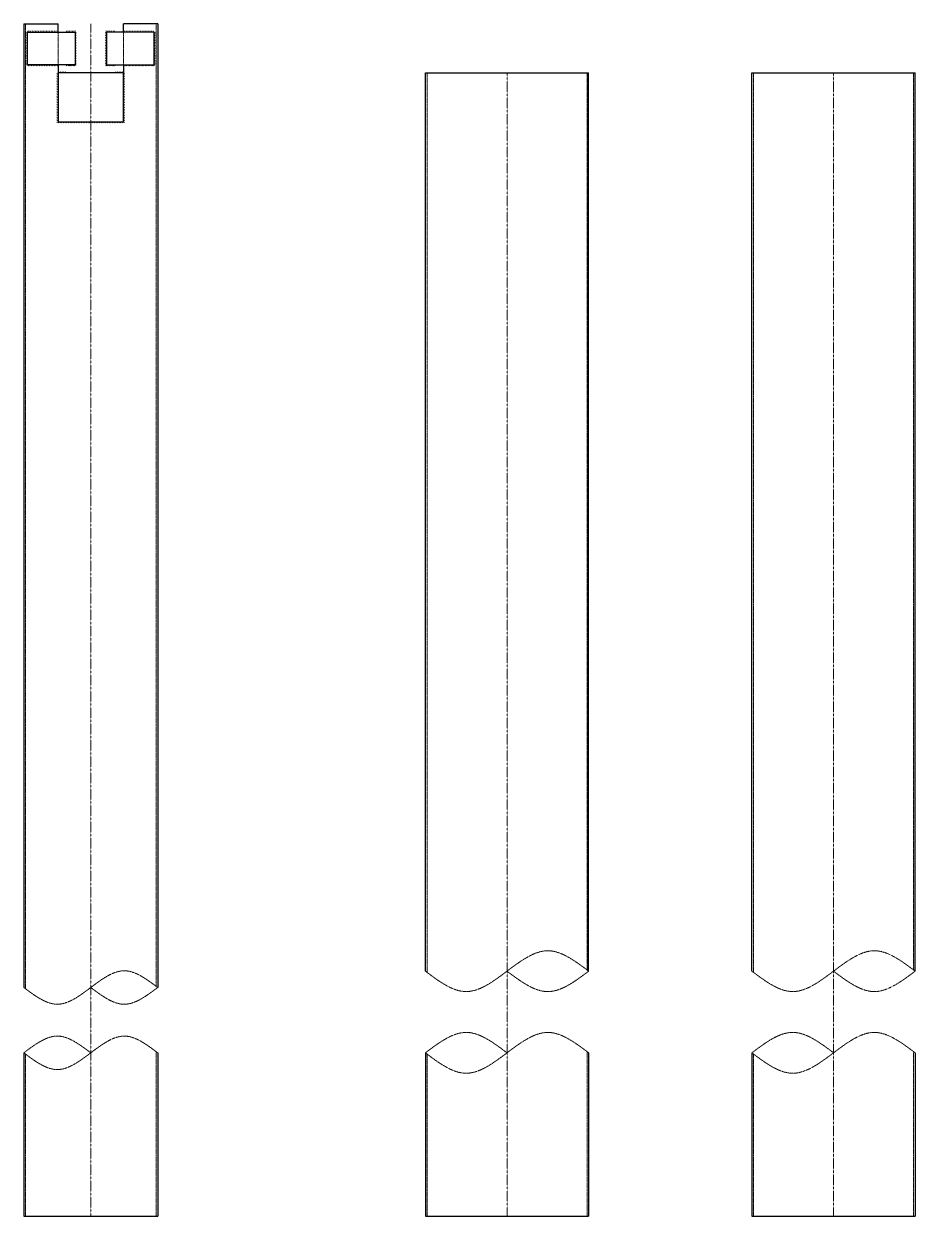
# Model space of a CAD drawing. Header units: millimetres. Extents: x 0 to 76984, y 0 to 13707.
# Drawn here: x 66345 to 71804, y 6407 to 13707 of the extents above; entities that cross this region are included whole.
import ezdxf

# ---------------------------------------------------------------- set-up
doc = ezdxf.new("R2010")
doc.units = ezdxf.units.MM
doc.linetypes.add('CENTER', pattern=[2, 1.25, -0.25, 0.25, -0.25])
doc.linetypes.add('DASHED', pattern=[0.75, 0.5, -0.25])
doc.layers.get('Defpoints').update_dxf_attribs({"color": 8})
for name, color, linetype, lineweight in [('1粗实线', 1, 'Continuous', 30), ('3中心线', 6, 'CENTER', 18), ('4虚线', 2, 'DASHED', 18), ('5标注', 3, 'Continuous', 13), ('结构线1', 1, 'Continuous', 15)]:
    doc.layers.add(name, color=color, linetype=linetype, lineweight=lineweight)

# ---------------------------------------------------------------- blocks, each defined once
blk = doc.blocks.new('φ820开槽柱头截断线钢管桩2block')
at = {"layer": '1粗实线'}
for p, q in [((-410, 300), (-410, -5600)), ((410, 300), (410, -5600)), ((-200, 50), (-200, 0)), ((200, 50), (200, 0)), ((-410, -6000), (-410, -7000)), ((410, -6000), (410, -7000)), ((-410, -7000), (410, -7000))]:
    blk.add_line(p, q, dxfattribs=at)
at = {"layer": '3中心线'}
blk.add_line((0, -7000), (0, 300), dxfattribs=at)
at = {"layer": '4虚线'}
for p, q in [((-400, 300), (-400, -5607.5)), ((400, 300), (400, -5592.5)), ((-200, 250), (-200, 50)), ((200, 250), (200, 50)), ((-400, -6007.5), (-400, -7000)), ((400, -5992.5), (400, -7000))]:
    blk.add_line(p, q, dxfattribs=at)
for points in [[(-410, -5600), (-205, -5702.5), (0, -5600), (205, -5497.5), (410, -5600)], [(410, -5600), (205, -5702.5), (0, -5600)], [(-410, -6000), (-205, -6102.5), (0, -6000), (205, -5897.5), (410, -6000)], [(-410, -6000), (-205, -5897.5), (0, -6000)]]:
    blk.add_spline(points, degree=3, dxfattribs=at)
at = {"layer": '5标注'}
for p, q in [((-387.5, 250.2), (-394.4, 246.2)), ((-387.5, 240.2), (-394.4, 236.2)), ((-387.5, 230.2), (-394.4, 226.2)), ((-387.5, 220.2), (-394.4, 216.2)), ((-387.3, 250), (-383.3, 256.9)), ((-380.3, 250), (-376.3, 256.9)), ((-370.3, 250), (-366.3, 256.9)), ((-360.7, 250), (-356.7, 256.9)), ((-350.7, 250), (-346.7, 256.9)), ((-340.7, 250), (-336.7, 256.9)), ((-332.3, 250), (-328.3, 256.9)), ((-322.3, 250), (-318.3, 256.9)), ((-312.7, 250), (-308.7, 256.9)), ((-302.7, 250), (-298.7, 256.9)), ((-292.7, 250), (-288.7, 256.9)), ((-284.2, 250), (-280.2, 256.9)), ((-274.2, 250), (-270.2, 256.9)), ((-264.6, 250), (-260.6, 256.9)), ((-254.6, 250), (-250.6, 256.9)), ((-244.6, 250), (-240.6, 256.9)), ((-236.2, 250), (-232.2, 256.9)), ((-226.2, 250), (-222.2, 256.9)), ((-216.2, 250), (-212.2, 256.9)), ((-206.2, 250), (-202.2, 256.9)), ((-150, 250), (-146, 256.9)), ((-141.5, 250), (-137.5, 256.9)), ((-133.5, 250), (-129.5, 256.9)), ((-124, 250), (-120, 256.9)), ((-114.7, 250), (-110.7, 256.9)), ((-106.5, 250), (-102.5, 256.9)), ((-97.7, 250), (-93.7, 256.9)), ((-95.8, 250), (-88.8, 246)), ((-95.8, 240.2), (-88.8, 236.2)), ((-95.8, 230.2), (-88.8, 226.2)), ((-95.8, 220.2), (-88.8, 216.2)), ((95.7, 250), (88.8, 246)), ((95.7, 240.2), (88.8, 236.2)), ((95.7, 230.2), (88.8, 226.2)), ((95.7, 220.2), (88.8, 216.2)), ((95.7, 250), (91.7, 256.9)), ((105.2, 250), (101.2, 256.9)), ((113.8, 250), (109.8, 256.9)), ((121.7, 250), (117.7, 256.9)), ((131.2, 250), (127.2, 256.9)), ((140.7, 250), (136.7, 256.9)), ((150, 250), (146, 256.9)), ((204.6, 250), (200.6, 256.9)), ((211.3, 250), (207.3, 256.9)), ((221.3, 250), (217.3, 256.9)), ((231.3, 250), (227.3, 256.9)), ((241.3, 250), (237.3, 256.9)), ((249.7, 250), (245.7, 256.9)), ((259.7, 250), (255.7, 256.9)), ((269.7, 250), (265.7, 256.9)), ((279.7, 250), (275.7, 256.9)), ((289.7, 250), (285.7, 256.9)), ((298.2, 250), (294.2, 256.9)), ((308.2, 250), (304.2, 256.9)), ((318.2, 250), (314.2, 256.9)), ((328.2, 250), (324.2, 256.9)), ((338.2, 250), (334.2, 256.9)), ((346.6, 250), (342.6, 256.9)), ((356.6, 250), (352.6, 256.9)), ((366.6, 250), (362.6, 256.9)), ((376.6, 250), (372.6, 256.9)), ((386.6, 250), (382.6, 256.9)), ((387.5, 250), (394.4, 246)), ((387.5, 240.2), (394.4, 236.2)), ((387.5, 230.2), (394.4, 226.2)), ((387.5, 220.2), (394.4, 216.2)), ((-387.5, 210.2), (-394.4, 206.2)), ((-387.5, 200.2), (-394.4, 196.2)), ((-387.5, 190.2), (-394.4, 186.2)), ((-387.5, 180.2), (-394.4, 176.2)), ((-387.5, 170.2), (-394.4, 166.2)), ((-387.5, 160.2), (-394.4, 156.2)), ((-387.5, 150.2), (-394.4, 146.2)), ((-95.8, 210.2), (-88.8, 206.2)), ((-95.8, 200.2), (-88.8, 196.2)), ((-95.8, 190.2), (-88.8, 186.2)), ((-95.8, 180.2), (-88.8, 176.2)), ((-95.8, 170.2), (-88.8, 166.2)), ((-95.8, 160.2), (-88.8, 156.2)), ((-95.8, 150.2), (-88.8, 146.2)), ((95.7, 210.2), (88.8, 206.2)), ((95.7, 200.2), (88.8, 196.2)), ((95.7, 190.2), (88.8, 186.2)), ((95.7, 180.2), (88.8, 176.2)), ((95.7, 170.2), (88.8, 166.2)), ((95.7, 160.2), (88.8, 156.2)), ((95.7, 150.2), (88.8, 146.2)), ((387.5, 210.2), (394.4, 206.2)), ((387.5, 200.2), (394.4, 196.2)), ((387.5, 190.2), (394.4, 186.2)), ((387.5, 180.2), (394.4, 176.2)), ((387.5, 170.2), (394.4, 166.2)), ((387.5, 160.2), (394.4, 156.2)), ((387.5, 150.2), (394.4, 146.2)), ((-387.5, 140.2), (-394.4, 136.2)), ((-387.5, 130.2), (-394.4, 126.2)), ((-387.5, 120.2), (-394.4, 116.2)), ((-387.5, 110.2), (-394.4, 106.2)), ((-387.5, 100.2), (-394.4, 96.2)), ((-387.5, 90.2), (-394.4, 86.2)), ((-387.5, 80.2), (-394.4, 76.2)), ((-95.8, 140.2), (-88.8, 136.2)), ((-95.8, 130.2), (-88.8, 126.2)), ((-95.8, 120.2), (-88.8, 116.2)), ((-95.8, 110.2), (-88.8, 106.2)), ((-95.8, 100.2), (-88.8, 96.2)), ((-95.8, 90.2), (-88.8, 86.2)), ((-95.8, 80.2), (-88.8, 76.2)), ((95.7, 140.2), (88.8, 136.2)), ((95.7, 130.2), (88.8, 126.2)), ((95.7, 120.2), (88.8, 116.2)), ((95.7, 110.2), (88.8, 106.2)), ((95.7, 100.2), (88.8, 96.2)), ((95.7, 90.2), (88.8, 86.2)), ((95.7, 80.2), (88.8, 76.2)), ((387.5, 140.2), (394.4, 136.2)), ((387.5, 130.2), (394.4, 126.2)), ((387.5, 120.2), (394.4, 116.2)), ((387.5, 110.2), (394.4, 106.2)), ((387.5, 100.2), (394.4, 96.2)), ((387.5, 90.2), (394.4, 86.2)), ((387.5, 80.2), (394.4, 76.2)), ((-387.5, 70.2), (-394.4, 66.2)), ((-387.5, 60.2), (-394.4, 56.2)), ((-387.5, 50.2), (-394.4, 46.2)), ((-385.6, 50), (-381.6, 43.1)), ((-375.6, 50), (-371.6, 43.1)), ((-365.6, 50), (-361.6, 43.1)), ((-355.6, 50), (-351.6, 43.1)), ((-345.6, 50), (-341.6, 43.1)), ((-335.6, 50), (-331.6, 43.1)), ((-325.6, 50), (-321.6, 43.1)), ((-315.6, 50), (-311.6, 43.1)), ((-305.6, 50), (-301.6, 43.1)), ((-295.6, 50), (-291.6, 43.1)), ((-285.6, 50), (-281.6, 43.1)), ((-275.6, 50), (-271.6, 43.1)), ((-265.6, 50), (-261.6, 43.1)), ((-255.6, 50), (-251.6, 43.1)), ((-245.6, 50), (-241.6, 43.1)), ((-235.6, 50), (-231.6, 43.1)), ((-225.6, 50), (-221.6, 43.1)), ((-215.6, 50), (-211.6, 43.1)), ((-200, 0), (-206.9, -4)), ((-205.6, 50), (-201.6, 43.1)), ((-193.4, 0), (-197.4, 6.9)), ((-183.4, 0), (-187.4, 6.9)), ((-173.4, 0), (-177.4, 6.9)), ((-163.4, 0), (-167.4, 6.9)), ((-153.4, 0), (-157.4, 6.9)), ((-150, 50), (-146, 43.1)), ((-141.3, 50), (-137.3, 43.1)), ((-133.2, 50), (-129.2, 43.1)), ((-125.3, 50), (-121.3, 43.1)), ((-117.5, 50), (-113.5, 43.1)), ((-109.4, 50), (-105.4, 43.1)), ((-101.5, 50), (-97.5, 43.1)), ((-95.8, 70.2), (-88.8, 66.2)), ((-95.8, 60.2), (-88.8, 56.2)), ((-95.8, 50.2), (-88.8, 46.2)), ((95.7, 70.2), (88.8, 66.2)), ((95.7, 60.2), (88.8, 56.2)), ((95.7, 50), (88.8, 46)), ((98.3, 50), (94.3, 43.1)), ((107.2, 50), (103.2, 43.1)), ((115.3, 50), (111.3, 43.1)), ((125.3, 50), (121.3, 43.1)), ((133.2, 50), (129.2, 43.1)), ((141.3, 50), (137.3, 43.1)), ((150, 50), (146, 43.1)), ((156.4, 0), (152.4, 6.9)), ((166.4, 0), (162.4, 6.9)), ((176.4, 0), (172.4, 6.9)), ((186.4, 0), (182.4, 6.9)), ((196.4, 0), (192.4, 6.9)), ((200, 0), (206.9, -4)), ((204.3, 50), (200.3, 43.1)), ((212.8, 50), (208.8, 43.1)), ((221.3, 50), (217.3, 43.1)), ((230.3, 50), (226.3, 43.1)), ((239.7, 50), (235.7, 43.1)), ((248.2, 50), (244.2, 43.1)), ((256.7, 50), (252.7, 43.1)), ((265.7, 50), (261.7, 43.1)), ((275.1, 50), (271.1, 43.1)), ((283.5, 50), (279.5, 43.1)), ((292.1, 50), (288.1, 43.1)), ((301.1, 50), (297.1, 43.1)), ((310.5, 50), (306.5, 43.1)), ((318.9, 50), (314.9, 43.1)), ((327.4, 50), (323.4, 43.1)), ((336.5, 50), (332.5, 43.1)), ((345.9, 50), (341.9, 43.1)), ((354.3, 50), (350.3, 43.1)), ((362.8, 50), (358.8, 43.1)), ((371.8, 50), (367.8, 43.1)), ((380, 50), (376, 43.1)), ((387.5, 50), (383.5, 43.1)), ((387.5, 70.2), (394.4, 66.2)), ((387.5, 60.2), (394.4, 56.2)), ((387.5, 50.2), (394.4, 46.2)), ((-200, -10), (-206.9, -14)), ((-200, -20), (-206.9, -24)), ((-200, -30), (-206.9, -34)), ((-200, -40), (-206.9, -44)), ((-200, -50), (-206.9, -54)), ((-200, -60), (-206.9, -64)), ((-200, -70), (-206.9, -74)), ((200, -10), (206.9, -14)), ((200, -20), (206.9, -24)), ((200, -30), (206.9, -34)), ((200, -40), (206.9, -44)), ((200, -50), (206.9, -54)), ((200, -60), (206.9, -64)), ((200, -70), (206.9, -74)), ((-200, -80), (-206.9, -84)), ((-200, -90), (-206.9, -94)), ((-200, -100), (-206.9, -104)), ((-200, -110), (-206.9, -114)), ((-200, -120), (-206.9, -124)), ((-200, -130), (-206.9, -134)), ((-200, -140), (-206.9, -144)), ((200, -80), (206.9, -84)), ((200, -90), (206.9, -94)), ((200, -100), (206.9, -104)), ((200, -110), (206.9, -114)), ((200, -120), (206.9, -124)), ((200, -130), (206.9, -134)), ((200, -140), (206.9, -144)), ((-200, -150), (-206.9, -154)), ((-200, -160), (-206.9, -164)), ((-200, -170), (-206.9, -174)), ((-200, -180), (-206.9, -184)), ((-200, -190), (-206.9, -194)), ((-200, -200), (-206.9, -204)), ((-200, -210), (-206.9, -214)), ((200, -150), (206.9, -154)), ((200, -160), (206.9, -164)), ((200, -170), (206.9, -174)), ((200, -180), (206.9, -184)), ((200, -190), (206.9, -194)), ((200, -200), (206.9, -204)), ((200, -210), (206.9, -214)), ((-200, -220), (-206.9, -224)), ((-200, -230), (-206.9, -234)), ((-200, -240), (-206.9, -244)), ((-200, -250), (-206.9, -254)), ((-200, -260), (-206.9, -264)), ((-200, -270), (-206.9, -274)), ((-200, -280), (-206.9, -284)), ((-200, -290), (-206.9, -294)), ((200, -220), (206.9, -224)), ((200, -230), (206.9, -234)), ((200, -240), (206.9, -244)), ((200, -250), (206.9, -254)), ((200, -260), (206.9, -264)), ((200, -270), (206.9, -274)), ((200, -280), (206.9, -284)), ((200, -290), (206.9, -294)), ((-200, -300), (-206.9, -304)), ((-194.9, -300), (-198.9, -306.9)), ((-184.9, -300), (-188.9, -306.9)), ((-174.9, -300), (-178.9, -306.9)), ((-164.9, -300), (-168.9, -306.9)), ((-154.9, -300), (-158.9, -306.9)), ((-144.9, -300), (-148.9, -306.9)), ((-134.9, -300), (-138.9, -306.9)), ((-124.9, -300), (-128.9, -306.9)), ((-114.9, -300), (-118.9, -306.9)), ((-104.9, -300), (-108.9, -306.9)), ((-94.9, -300), (-98.9, -306.9)), ((-84.9, -300), (-88.9, -306.9)), ((-74.9, -300), (-78.9, -306.9)), ((-64.9, -300), (-68.9, -306.9)), ((-54.9, -300), (-58.9, -306.9)), ((-44.9, -300), (-48.9, -306.9)), ((-34.9, -300), (-38.9, -306.9)), ((-24.9, -300), (-28.9, -306.9)), ((-14.9, -300), (-18.9, -306.9)), ((-4.9, -300), (-8.9, -306.9)), ((5.1, -300), (1.1, -306.9)), ((15.1, -300), (11.1, -306.9)), ((25.1, -300), (21.1, -306.9)), ((35.1, -300), (31.1, -306.9)), ((45.1, -300), (41.1, -306.9)), ((55.1, -300), (51.1, -306.9)), ((65.1, -300), (61.1, -306.9)), ((75.1, -300), (71.1, -306.9)), ((85.1, -300), (81.1, -306.9)), ((95.1, -300), (91.1, -306.9)), ((105.1, -300), (101.1, -306.9)), ((115.1, -300), (111.1, -306.9)), ((125.1, -300), (121.1, -306.9)), ((135.1, -300), (131.1, -306.9)), ((145.1, -300), (141.1, -306.9)), ((155.1, -300), (151.1, -306.9)), ((165.1, -300), (161.1, -306.9)), ((175.1, -300), (171.1, -306.9)), ((185.1, -300), (181.1, -306.9)), ((195.1, -300), (191.1, -306.9)), ((200, -300), (206.9, -304))]:
    blk.add_line(p, q, dxfattribs=at)
at = {"layer": '结构线1', "lineweight": -3, "ltscale": 100}
for p, q in [((-410, 300), (-200, 300)), ((-200, 250), (-200, 300)), ((410, 300), (200, 300)), ((200, 250), (200, 300))]:
    blk.add_line(p, q, dxfattribs=at)
for points in [[(-387.5, 250), (-95.8, 250), (-95.8, 50), (-387.5, 50)], [(387.5, 250), (95.7, 250), (95.7, 50), (387.5, 50)], [(200, 0), (-200, 0), (-200, -300), (200, -300)]]:
    blk.add_lwpolyline(points, close=True, dxfattribs=at)
blk = doc.blocks.new('φ1000截断线钢管桩2block')
at = {"layer": '1粗实线'}
for p, q in [((-500, 0), (500, 0)), ((500, -5500), (500, 0)), ((-500, -5500), (-500, 0)), ((-500, -6000), (-500, -7000)), ((500, -6000), (500, -7000)), ((-500, -7000), (500, -7000))]:
    blk.add_line(p, q, dxfattribs=at)
at = {"layer": '3中心线'}
blk.add_line((0, 0), (0, -7000), dxfattribs=at)
at = {"layer": '4虚线'}
for p, q in [((490, -5492.5), (490, 0)), ((-490, -5507.5), (-490, 0)), ((-490, -6007.5), (-490, -7000)), ((490, -5992.5), (490, -7000))]:
    blk.add_line(p, q, dxfattribs=at)
for points in [[(-500, -5500), (-250, -5625), (0, -5500), (250, -5375), (500, -5500)], [(500, -5500), (250, -5625), (0, -5500)], [(-500, -6000), (-250, -6125), (0, -6000), (250, -5875), (500, -6000)], [(-500, -6000), (-250, -5875), (0, -6000)]]:
    blk.add_spline(points, degree=3, dxfattribs=at)
blk = doc.blocks.new('φ1000截断线钢管桩1block')
at = {"layer": '1粗实线'}
for p, q in [((-500, -5500), (-500, 0)), ((-500, 0), (500, 0)), ((500, -5500), (500, 0)), ((-500, -6000), (-500, -7000)), ((500, -6000), (500, -7000)), ((-500, -7000), (500, -7000))]:
    blk.add_line(p, q, dxfattribs=at)
at = {"layer": '3中心线'}
blk.add_line((0, 0), (0, -7000), dxfattribs=at)
at = {"layer": '4虚线'}
for p, q in [((-490, -5507.5), (-490, 0)), ((490, -5492.5), (490, 0)), ((-490, -6007.5), (-490, -7000)), ((490, -5992.5), (490, -7000))]:
    blk.add_line(p, q, dxfattribs=at)
for points in [[(-500, -5500), (-250, -5625), (0, -5500), (250, -5375), (500, -5500)], [(500, -5500), (250, -5625), (0, -5500)], [(-500, -6000), (-250, -6125), (0, -6000), (250, -5875), (500, -6000)], [(-500, -6000), (-250, -5875), (0, -6000)]]:
    blk.add_spline(points, degree=3, dxfattribs=at)

msp = doc.modelspace()

# ---------------------------------------------------------------- block references
at = {"layer": 'Defpoints'}
for name, p in [('φ820开槽柱头截断线钢管桩2block', (66754.5, 13407.5)), ('φ1000截断线钢管桩1block', (69304.2, 13407.5)), ('φ1000截断线钢管桩2block', (71304.2, 13407.5))]:
    msp.add_blockref(name, p, dxfattribs=at)

doc.saveas('drawing.dxf')
